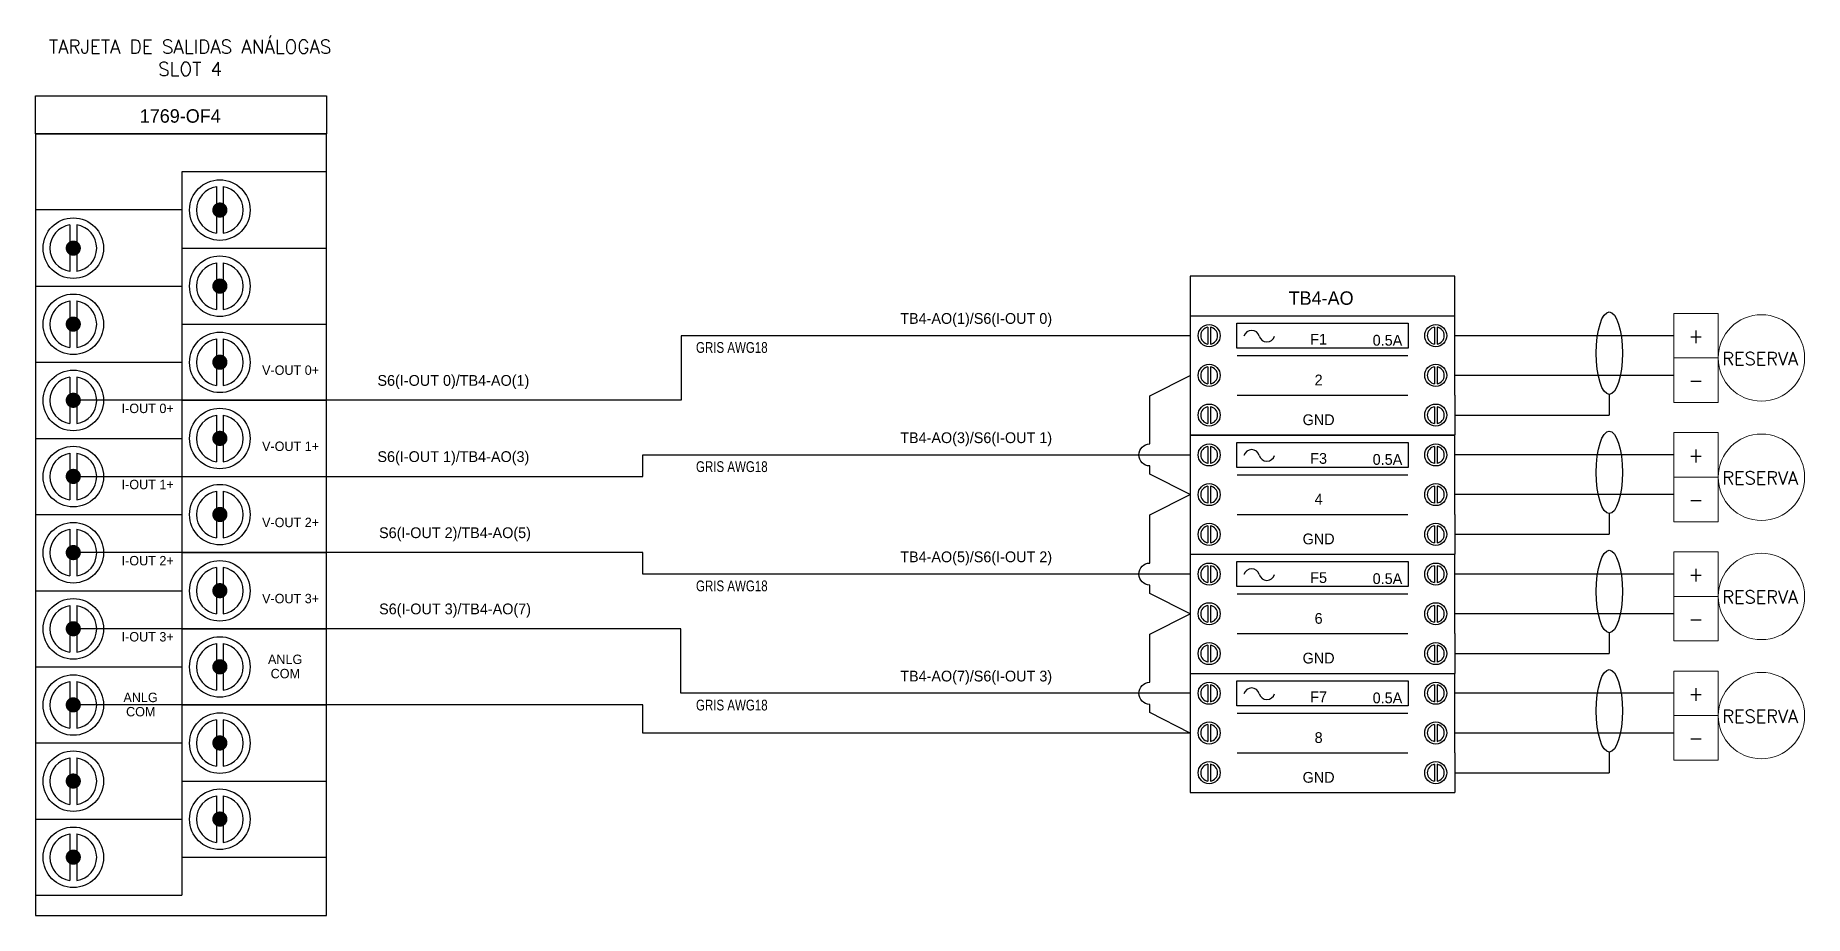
# Model space of a CAD drawing. Extents: x 3050 to 3945, y 182 to 449.
# Drawn here: x 3050 to 3313.1, y 283.8 to 414.6 of the extents above; entities that cross this region are included whole.
import ezdxf
from ezdxf.enums import TextEntityAlignment as Align

# ---------------------------------------------------------------- set-up
doc = ezdxf.new("R2010")
doc.units = 0
doc.header["$LTSCALE"] = 0.1
doc.header["$MEASUREMENT"] = 0
for name, color, linetype, lineweight in [('EL-cables', 7, 'Continuous', 20), ('EL-componentes', 7, 'Continuous', 25), ('EL-titulos 3', 7, 'Continuous', 20)]:
    doc.layers.add(name, color=color, linetype=linetype, lineweight=lineweight)
doc.styles.add('F1A', font='amir.shx')
doc.styles.add('ROMANS', font='romans.shx')

msp = doc.modelspace()

# ---------------------------------------------------------------- texts
at = {"layer": 'EL-titulos 3', "lineweight": 25}
for s, height, style, p in [('TB4-AO', 2, 'F1A', (3241.2, 374.57)), ('F1', 1.6, 'F1A', (3240.83, 368.65)), ('0.5A', 1.6, 'F1A', (3251.07, 368.5)), ('RESERVA', 1.926, 'ROMANS', (3306.49, 365.6)), ('2', 1.6, 'F1A', (3240.83, 362.6)), ('GND', 1.6, 'F1A', (3240.83, 356.69)), ('F3', 1.6, 'F1A', (3240.83, 350.94)), ('0.5A', 1.6, 'F1A', (3251.07, 350.79)), ('RESERVA', 1.926, 'ROMANS', (3306.49, 347.89)), ('4', 1.6, 'F1A', (3240.83, 344.89)), ('GND', 1.6, 'F1A', (3240.83, 338.98)), ('F5', 1.6, 'F1A', (3240.83, 333.23)), ('0.5A', 1.6, 'F1A', (3251.07, 333.08)), ('RESERVA', 1.926, 'ROMANS', (3306.49, 330.17)), ('6', 1.6, 'F1A', (3240.83, 327.17)), ('GND', 1.6, 'F1A', (3240.83, 321.27)), ('F7', 1.6, 'F1A', (3240.83, 315.51)), ('0.5A', 1.6, 'F1A', (3251.07, 315.36)), ('RESERVA', 1.926, 'ROMANS', (3306.49, 312.46)), ('8', 1.6, 'F1A', (3240.83, 309.46)), ('GND', 1.6, 'F1A', (3240.83, 303.55))]:
    msp.add_text(s, height=height, dxfattribs=dict(at, style=style)).set_placement(p, align=Align.CENTER)
at = {"layer": 'EL-titulos 3', "lineweight": 25, "style": 'F1A'}
for s, p in [('TB4-AO(1)/S6(I-OUT 0)', (3178.61, 371.74)), ('TB4-AO(3)/S6(I-OUT 1)', (3178.61, 354.02)), ('TB4-AO(5)/S6(I-OUT 2)', (3178.61, 336.32)), ('TB4-AO(7)/S6(I-OUT 3)', (3178.61, 318.6))]:
    msp.add_text(s, height=1.6, dxfattribs=at).set_placement(p)
at = {"layer": 'EL-titulos 3', "lineweight": 25, "style": 'F1A', "width": 0.8}
for p in [(3148.24, 367.43), (3148.24, 349.72), (3148.24, 332), (3148.24, 314.29)]:
    msp.add_text('GRIS AWG18', height=1.6, dxfattribs=at).set_placement(p)
at = {"layer": 'EL-titulos 3', "lineweight": 25, "style": 'F1A'}
for s, p in [('S6(I-OUT 0)/TB4-AO(1)', (3112.16, 363.33)), ('S6(I-OUT 1)/TB4-AO(3)', (3112.16, 352.01)), ('S6(I-OUT 2)/TB4-AO(5)', (3112.4, 340.7)), ('S6(I-OUT 3)/TB4-AO(7)', (3112.41, 329.38))]:
    msp.add_text(s, height=1.6, dxfattribs=at).set_placement(p, align=Align.MIDDLE_CENTER)
at = {"layer": 'EL-titulos 3', "lineweight": 25, "insert": (3073.01, 411.27), "char_height": 2, "attachment_point": 5, "style": 'ROMANS'}
msp.add_mtext_dynamic_manual_height_columns('TARJETA DE SALIDAS ANÁLOGAS\\PSLOT 4', width=61.6343, gutter_width=12.5, heights=[0], dxfattribs=at)

# ---------------------------------------------------------------- blocks, each defined once
blk = doc.blocks.new('1492-JDG3FB')
for p, q in [((-4.64, 0), (27.47, 0)), ((-4.64, 0), (-4.64, -4.82)), ((-2.48, -1.39), (-2.48, -3.44)), ((-2.18, -1.39), (-2.18, -3.44)), ((25.01, -1.39), (25.01, -3.44)), ((25.31, -1.39), (25.31, -3.44)), ((-4.64, -4.82), (-4.64, -9.63)), ((-2.48, -6.2), (-2.48, -8.25)), ((-2.18, -6.2), (-2.18, -8.25)), ((1.07, -4.82), (21.76, -4.82)), ((25.01, -6.2), (25.01, -8.25)), ((25.31, -6.2), (25.31, -8.25)), ((-4.64, -9.63), (-4.64, -14.45)), ((1.07, -9.63), (21.76, -9.63)), ((27.47, -9.63), (27.47, -14.45)), ((-2.48, -11.02), (-2.48, -13.07)), ((-2.18, -11.02), (-2.18, -13.07)), ((25.01, -11.02), (25.01, -13.07)), ((25.31, -11.02), (25.31, -13.07)), ((-4.64, -14.45), (27.47, -14.45))]:
    blk.add_line(p, q)
at = {"ltscale": 0.1}
blk.add_line((27.47, -9.63), (27.47, 0), dxfattribs=at)
blk.add_lwpolyline([(1.02, -0.89), (21.81, -0.89), (21.81, -3.93), (1.02, -3.93)], close=True, dxfattribs=at)
for centre in [(-2.33, -2.41), (25.16, -2.41), (-2.33, -7.22), (25.16, -7.22), (-2.33, -12.04), (25.16, -12.04)]:
    blk.add_circle(centre, 1.34)
for centre, start, end in [((-2.33, -2.41), 98.4296, 261.5704), ((-2.33, -2.41), 278.4296, 81.5704), ((25.16, -2.41), 98.4296, 261.5704), ((25.16, -2.41), 278.4296, 81.5704), ((-2.33, -7.22), 98.4296, 261.5704), ((-2.33, -7.22), 278.4296, 81.5704), ((25.16, -7.22), 98.4296, 261.5704), ((25.16, -7.22), 278.4296, 81.5704), ((-2.33, -12.04), 98.4296, 261.5704), ((-2.33, -12.04), 278.4296, 81.5704), ((25.16, -12.04), 98.4296, 261.5704), ((25.16, -12.04), 278.4296, 81.5704)]:
    blk.add_arc(centre, 1.03, start, end)
for centre, start, end in [((2.82, -2.73), 15.7583, 164.2417), ((4.67, -2.21), 195.7583, 344.2417)]:
    blk.add_arc(centre, 0.962, start, end, dxfattribs=at)
blk = doc.blocks.new('Instrumento 2')
at = {"color": 0}
for points in [[(-11.82, 6), (-11.82, -6), (-5.82, -6), (-5.82, 6), (-11.82, 6)], [(-5.82, 0), (-5.82, 6)], [(-5.82, 0), (-11.82, 0)]]:
    blk.add_lwpolyline(points, dxfattribs=at)
blk.add_circle((0, 0), 5.82, dxfattribs=at)
at = {"style": 'ROMANS', "width": 0.9}
for tag, p in [('ID1', (-8.82, 3)), ('ID2', (-8.82, -3))]:
    blk.add_attdef(tag, text='', height=2, dxfattribs=at).set_placement(p, align=Align.MIDDLE_CENTER)
blk = doc.blocks.new('A$C32D26C6C')
for p, q in [((0, 116.17), (0, 0)), ((0, 116.17), (43.3, 116.17)), ((43.3, 0), (43.3, 116.17)), ((43.3, 0), (43.3, 116.17)), ((21.8, 110.52), (21.8, 3.02)), ((43.3, 110.52), (21.8, 110.52)), ((26.92, 108.32), (26.92, 101.39)), ((27.94, 108.32), (27.94, 101.39)), ((21.8, 104.86), (0, 104.86)), ((5.12, 102.66), (5.12, 95.73)), ((6.15, 102.66), (6.15, 95.73)), ((26.92, 97), (26.92, 90.08)), ((27.94, 97), (27.94, 90.08)), ((5.12, 91.35), (5.12, 84.42)), ((6.15, 91.35), (6.15, 84.42)), ((26.92, 85.69), (26.92, 78.76)), ((27.94, 85.69), (27.94, 78.76)), ((5.12, 80.03), (5.12, 73.1)), ((6.15, 80.03), (6.15, 73.1)), ((26.92, 74.37), (26.92, 67.45)), ((27.94, 74.37), (27.94, 67.45)), ((5.12, 68.72), (5.12, 61.79)), ((6.15, 68.72), (6.15, 61.79)), ((26.92, 63.06), (26.92, 56.13)), ((27.94, 63.06), (27.94, 56.13)), ((5.12, 57.4), (5.12, 50.47)), ((6.15, 57.4), (6.15, 50.47)), ((26.92, 51.74), (26.92, 44.82)), ((27.94, 51.74), (27.94, 44.82)), ((5.12, 46.09), (5.12, 39.16)), ((6.15, 46.09), (6.15, 39.16)), ((26.92, 40.43), (26.92, 33.5)), ((27.94, 40.43), (27.94, 33.5)), ((5.12, 34.77), (5.12, 27.84)), ((6.15, 34.77), (6.15, 27.84)), ((26.92, 29.11), (26.92, 22.18)), ((27.94, 29.11), (27.94, 22.18)), ((5.12, 23.45), (5.12, 16.53)), ((6.15, 23.45), (6.15, 16.53)), ((26.92, 17.8), (26.92, 10.87)), ((27.94, 17.8), (27.94, 10.87)), ((5.12, 12.14), (5.12, 5.21)), ((6.15, 12.14), (6.15, 5.21))]:
    blk.add_line(p, q)
blk.add_lwpolyline([(43.3, 116.17), (0, 116.17), (0, 121.83), (43.3, 121.83)], close=True)
at = {"const_width": 1.13, "flags": 128}
for points in [[(26.87, 104.84, 1), (28, 104.84, 1)], [(5.07, 99.18, 1), (6.2, 99.18, 1)], [(26.87, 93.54, 1), (28, 93.54, 1)], [(5.07, 87.89, 1), (6.2, 87.89, 1)], [(26.87, 82.23, 1), (28, 82.23, 1)], [(5.07, 76.57, 1), (6.2, 76.57, 1)], [(26.87, 70.91, 1), (28, 70.91, 1)], [(5.07, 65.26, 1), (6.2, 65.26, 1)], [(26.87, 59.6, 1), (28, 59.6, 1)], [(5.07, 53.94, 1), (6.2, 53.94, 1)], [(26.87, 48.28, 1), (28, 48.28, 1)], [(5.07, 42.62, 1), (6.2, 42.62, 1)], [(26.87, 36.97, 1), (28, 36.97, 1)], [(5.07, 31.31, 1), (6.2, 31.31, 1)], [(26.87, 25.65, 1), (28, 25.65, 1)], [(5.07, 19.99, 1), (6.2, 19.99, 1)], [(26.87, 14.34, 1), (28, 14.34, 1)], [(5.07, 8.68, 1), (6.2, 8.68, 1)]]:
    blk.add_lwpolyline(points, format="xyb", close=True, dxfattribs=at)
at = {"flags": 128}
for points in [[(21.8, 99.2), (43.3, 99.2)], [(0, 93.54), (21.8, 93.54)], [(21.8, 87.89), (43.3, 87.89)], [(0, 82.23), (21.8, 82.23)], [(21.8, 76.57), (43.3, 76.57)], [(0, 70.91), (21.8, 70.91)], [(21.8, 65.26), (43.3, 65.26)], [(0, 59.6), (21.8, 59.6)], [(21.8, 53.94), (43.3, 53.94)], [(0, 48.28), (21.8, 48.28)], [(21.8, 42.62), (43.3, 42.62)], [(0, 36.97), (21.8, 36.97)], [(21.8, 31.31), (43.3, 31.31)], [(0, 25.65), (21.8, 25.65)], [(21.8, 19.99), (43.3, 19.99)], [(0, 14.33), (21.8, 14.33)], [(21.8, 8.68), (43.3, 8.68)], [(0, 3.02), (21.8, 3.02)], [(0, 0), (43.3, 0)]]:
    blk.add_lwpolyline(points, dxfattribs=at)
for centre in [(27.43, 104.84), (5.64, 99.18), (27.43, 93.52), (5.64, 87.86), (27.43, 82.21), (5.64, 76.55), (27.43, 70.89), (5.64, 65.23), (27.43, 59.58), (5.64, 53.92), (27.43, 48.26), (5.64, 42.6), (27.43, 36.94), (5.64, 31.29), (27.43, 25.63), (5.64, 19.97), (27.43, 14.31), (5.64, 8.66)]:
    blk.add_circle(centre, 4.5)
for centre, start, end in [((27.43, 104.84), 98.4296, 261.5704), ((27.43, 104.84), 278.4296, 81.5704), ((5.64, 99.18), 98.4296, 261.5704), ((5.64, 99.18), 278.4296, 81.5704), ((27.43, 93.52), 98.4296, 261.5704), ((27.43, 93.52), 278.4296, 81.5704), ((5.64, 87.86), 98.4296, 261.5704), ((5.64, 87.86), 278.4296, 81.5704), ((27.43, 82.21), 98.4296, 261.5704), ((27.43, 82.21), 278.4296, 81.5704), ((5.64, 76.55), 98.4296, 261.5704), ((5.64, 76.55), 278.4296, 81.5704), ((27.43, 70.89), 98.4296, 261.5704), ((27.43, 70.89), 278.4296, 81.5704), ((5.64, 65.23), 98.4296, 261.5704), ((5.64, 65.23), 278.4296, 81.5704), ((27.43, 59.58), 98.4296, 261.5704), ((27.43, 59.58), 278.4296, 81.5704), ((5.64, 53.92), 98.4296, 261.5704), ((5.64, 53.92), 278.4296, 81.5704), ((27.43, 48.26), 98.4296, 261.5704), ((27.43, 48.26), 278.4296, 81.5704), ((5.64, 42.6), 98.4296, 261.5704), ((5.64, 42.6), 278.4296, 81.5704), ((27.43, 36.94), 98.4296, 261.5704), ((27.43, 36.94), 278.4296, 81.5704), ((5.64, 31.29), 98.4296, 261.5704), ((5.64, 31.29), 278.4296, 81.5704), ((27.43, 25.63), 98.4296, 261.5704), ((27.43, 25.63), 278.4296, 81.5704), ((5.64, 19.97), 98.4296, 261.5704), ((5.64, 19.97), 278.4296, 81.5704), ((27.43, 14.31), 98.4296, 261.5704), ((27.43, 14.31), 278.4296, 81.5704), ((5.64, 8.66), 98.4296, 261.5704), ((5.64, 8.66), 278.4296, 81.5704)]:
    blk.add_arc(centre, 3.48, start, end)
at = {"layer": 'EL-titulos 3', "style": 'F1A'}
blk.add_text('1769-OF4', height=2, dxfattribs=at).set_placement((21.54, 117.82), align=Align.CENTER)
for s, p in [('V-OUT 0+', (37.95, 81.05)), ('I-OUT 0+', (16.7, 75.37)), ('V-OUT 1+', (37.95, 69.74)), ('I-OUT 1+', (16.7, 64.06)), ('V-OUT 2+', (37.95, 58.42)), ('I-OUT 2+', (16.7, 52.74)), ('V-OUT 3+', (37.95, 47.11)), ('I-OUT 3+', (16.7, 41.43)), ('ANLG', (37.14, 38.08)), ('COM', (37.17, 35.96)), ('ANLG', (15.64, 32.42)), ('COM', (15.67, 30.3))]:
    blk.add_text(s, height=1.4, dxfattribs=at).set_placement(p, align=Align.MIDDLE_CENTER)

# ---------------------------------------------------------------- linework, layer by layer
at = {"layer": 'EL-cables', "lineweight": 25}
for p, q in [((3293.63, 369.98), (3261.09, 369.98)), ((3293.63, 364.08), (3261.09, 364.08)), ((3284.06, 361.25), (3284.06, 358.18)), ((3261.09, 358.18), (3284.06, 358.18)), ((3293.63, 352.26), (3261.09, 352.26)), ((3293.63, 346.37), (3261.09, 346.37)), ((3284.06, 343.54), (3284.06, 340.47)), ((3261.09, 340.47), (3284.06, 340.47)), ((3293.63, 334.55), (3261.09, 334.55)), ((3293.63, 328.65), (3261.09, 328.65)), ((3284.06, 325.82), (3284.06, 322.75)), ((3261.09, 322.75), (3284.06, 322.75)), ((3293.63, 316.84), (3261.09, 316.84)), ((3293.63, 310.94), (3261.09, 310.94)), ((3284.06, 308.11), (3284.06, 305.04)), ((3261.09, 305.04), (3284.06, 305.04))]:
    msp.add_line(p, q, dxfattribs=at)
for points in [[(3146.01, 369.98), (3146.01, 360.38), (3055.63, 360.38)], [(3221.73, 369.98), (3146.01, 369.98)], [(3055.63, 349.06), (3140.35, 349.06), (3140.35, 352.26), (3221.73, 352.26)], [(3221.73, 334.55), (3140.35, 334.55), (3140.35, 337.75), (3055.63, 337.75)], [(3221.73, 316.84), (3146, 316.84), (3146, 326.43), (3055.63, 326.43)], [(3221.73, 310.94), (3140.35, 310.94), (3140.35, 315.12), (3055.63, 315.12)]]:
    msp.add_lwpolyline(points, dxfattribs=at)
for points in [[(3221.73, 346.37), (3215.73, 349.4), (3215.73, 350.62, -1), (3215.73, 353.9), (3215.73, 361.05), (3221.73, 364.08)], [(3221.73, 328.65), (3215.73, 331.68), (3215.73, 332.91, -1), (3215.73, 336.19), (3215.73, 343.34), (3221.73, 346.37)], [(3221.73, 310.94), (3215.73, 313.97), (3215.73, 315.2, -1), (3215.73, 318.48), (3215.73, 325.62), (3221.73, 328.65)]]:
    msp.add_lwpolyline(points, format="xyb", dxfattribs=at)
for centre in [(3284.06, 367.38), (3284.06, 349.67), (3284.06, 331.96), (3284.06, 314.24)]:
    msp.add_ellipse(centre, major_axis=(0, -6.13), ratio=0.318121, dxfattribs=at)
at = {"layer": 'EL-componentes', "lineweight": 25}
msp.add_lwpolyline([(3221.73, 378.84), (3221.73, 372.94), (3261.09, 372.94), (3261.09, 378.84), (3221.73, 378.84), (3221.73, 378.84)], dxfattribs=at)
at = {"layer": 'EL-titulos 3', "lineweight": 25}
msp.add_lwpolyline([(3221.73, 355.63), (3221.73, 319.39)], dxfattribs=at)

# ---------------------------------------------------------------- block references
at = {"layer": 'EL-componentes', "lineweight": 25}
msp.add_blockref('A$C32D26C6C', (3050, 283.81), dxfattribs=at)
at = {"layer": 'EL-componentes', "lineweight": 25, "xscale": 1.225903495809632, "yscale": 1.225903495809632, "zscale": 1.225903495809632}
for p in [(3227.41, 372.94), (3227.41, 355.22), (3227.41, 337.51), (3227.41, 319.8)]:
    msp.add_blockref('1492-JDG3FB', p, dxfattribs=at)
at = {"layer": 'EL-titulos 3', "lineweight": 25, "xscale": 1.103464544741494, "yscale": 1.103464544741494, "zscale": 1.103464544741494}
for p in [(3306.68, 366.67), (3306.68, 348.95), (3306.68, 331.24), (3306.68, 313.52)]:
    msp.add_blockref('Instrumento 2', p, dxfattribs=at).add_auto_attribs({'ID1': '+', 'ID2': '-'})

msp.set_redraw_order([(e.dxf.handle, doc.entitydb.next_handle()) for e in msp.query("TEXT MTEXT ATTDEF DIMENSION ARC_DIMENSION")])  # texts and dimensions are drawn at this point

doc.saveas('drawing.dxf')
